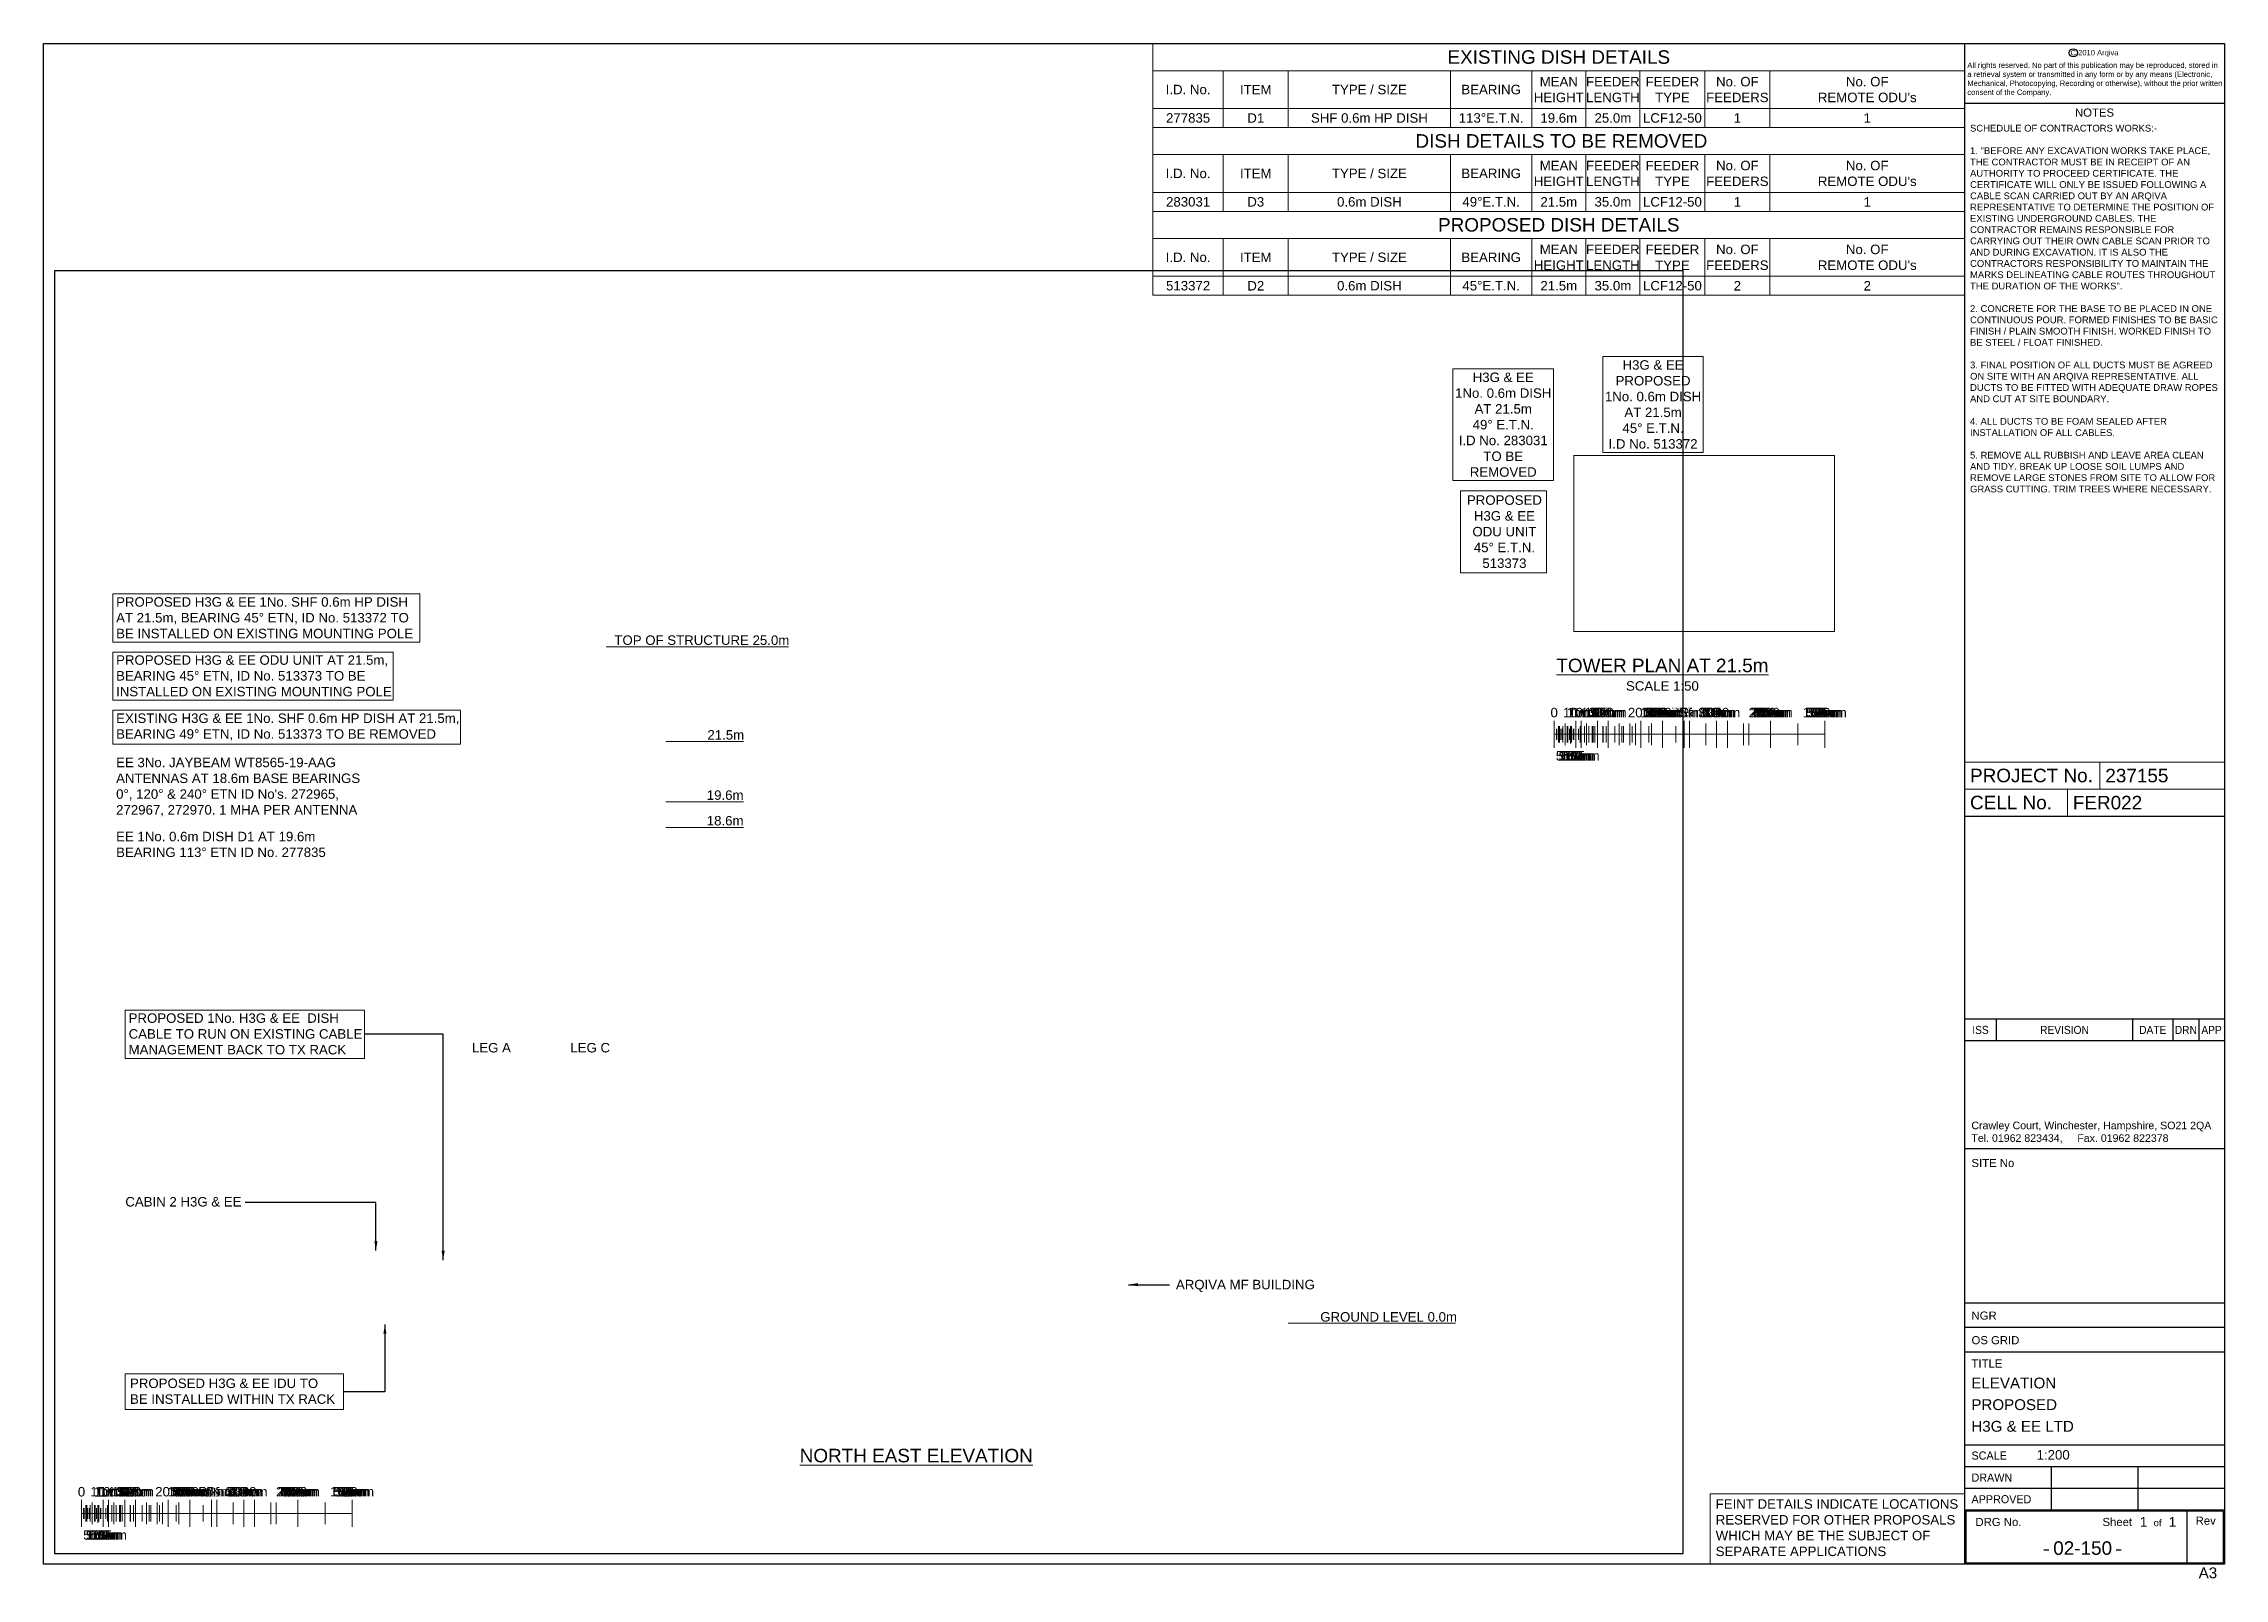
# Paper-space layout '02-150 H3G & EE ELEVATION' of a CAD drawing. Header units: millimetres. Extents: x 0 to 403, y -3 to 281.
import ezdxf
from ezdxf.enums import TextEntityAlignment as Align

# ---------------------------------------------------------------- set-up
doc = ezdxf.new("R2010")
doc.units = ezdxf.units.MM
doc.header["$LTSCALE"] = 30
doc.layers.add('ACAD ENTITIES HIDDEN', color=7, linetype='Continuous')
for name, color, linetype, lineweight in [('BORDER', 7, 'Continuous', 25), ('TEXT AND DIMENSIONS', 7, 'Continuous', 13), ('VENTS', 7, 'Continuous', 20)]:
    doc.layers.add(name, color=color, linetype=linetype, lineweight=lineweight)
doc.layers.add('VIEWPORTS', color=7, linetype='Continuous', plot=False)
doc.styles.add('textstyle3', font='arial.ttf')
doc.styles.add('textstyle4', font='arial.ttf', dxfattribs={"width": 0.9})
doc.styles.add('textstyle5', font='arial.ttf', dxfattribs={"width": 0.95})
doc.dimstyles.new('QCADDimStyle', dxfattribs={"dimtxt": 1.75, "dimasz": 1.75, "dimexe": 1.75, "dimexo": 1.75, "dimgap": 0.75, "dimtad": 1, "dimtoh": 1, "dimzin": 12, "dimdsep": 46, "dimtxsty": 'Standard', "dimcen": 0.09, "dimclrt": 256, "dimazin": 3, "dimtfac": 1, "dimtdec": 4, "dimtofl": 0, "dimtmove": 2, "dimatfit": 3, "dimfxl": 1, "dimtolj": 1, "dimtzin": 0, "dimarcsym": 0})

psp = doc.layouts.new('02-150 H3G & EE ELEVATION')

# ---------------------------------------------------------------- texts
at = {"layer": 'ACAD ENTITIES HIDDEN', "insert": (356, 266), "char_height": 1.25, "width": 46, "attachment_point": 1, "style": 'textstyle3'}
psp.add_mtext('SCHEDULE OF CONTRACTORS WORKS:-\\P\\P1. "BEFORE ANY EXCAVATION WORKS TAKE PLACE, THE CONTRACTOR MUST BE IN RECEIPT OF AN AUTHORITY TO PROCEED CERTIFICATE. THE CERTIFICATE WILL ONLY BE ISSUED FOLLOWING A CABLE SCAN CARRIED OUT BY AN ARQIVA REPRESENTATIVE TO DETERMINE THE POSITION OF EXISTING UNDERGROUND CABLES. THE CONTRACTOR REMAINS RESPONSIBLE FOR CARRYING OUT THEIR OWN CABLE SCAN PRIOR TO AND DURING EXCAVATION. IT IS ALSO THE CONTRACTORS RESPONSIBILITY TO MAINTAIN THE MARKS DELINEATING CABLE ROUTES THROUGHOUT THE DURATION OF THE WORKS".\\P\\P2. CONCRETE FOR THE BASE TO BE PLACED IN ONE CONTINUOUS POUR. FORMED FINISHES TO BE BASIC FINISH / PLAIN SMOOTH FINISH. WORKED FINISH TO BE STEEL / FLOAT FINISHED.\\P\\P3. FINAL POSITION OF ALL DUCTS MUST BE AGREED ON SITE WITH AN ARQIVA REPRESENTATIVE. ALL DUCTS TO BE FITTED WITH ADEQUATE DRAW ROPES AND CUT AT SITE BOUNDARY.\\P\\P4. ALL DUCTS TO BE FOAM SEALED AFTER INSTALLATION OF ALL CABLES.\\P\\P5. REMOVE ALL RUBBISH AND LEAVE AREA CLEAN AND TIDY. BREAK UP LOOSE SOIL LUMPS AND REMOVE LARGE STONES FROM SITE TO ALLOW FOR GRASS CUTTING. TRIM TREES WHERE NECESSARY.', dxfattribs=at)
at = {"layer": 'TEXT AND DIMENSIONS', "style": 'textstyle3'}
for s, p in [('TOP OF STRUCTURE 25.0m ', (105.48, 169.88)), ('21.5m ', (122.67, 152.38)), ('19.6m ', (122.55, 141.25)), ('18.6m ', (122.55, 136.52)), ('LEG A', (79.15, 94.57)), ('LEG C', (97.34, 94.57))]:
    psp.add_text(s, height=1.75, rotation=0, dxfattribs=at).set_placement(p)
for s, insert, char_height, attachment_point in [('EXISTING DISH DETAILS', (280, 278.5), 2.5, 5), ('MEAN\\PHEIGHT', (280, 272.5), 1.75, 5), ('FEEDER\\PLENGTH', (290, 272.5), 1.75, 5), ('FEEDER\\PTYPE', (301, 272.5), 1.75, 5), ('No. OF\\PFEEDERS', (313, 272.5), 1.75, 5), ("No. OF\\PREMOTE ODU's", (337, 272.5), 1.75, 5), ('I.D. No.', (211.5, 272.5), 1.75, 5), ('ITEM', (224, 272.5), 1.75, 5), ('TYPE / SIZE', (245, 272.5), 1.75, 5), ('BEARING', (267.5, 272.5), 1.75, 5), ('277835', (211.5, 267.25), 1.75, 5), ('D1', (224, 267.25), 1.75, 5), ('SHF 0.6m HP DISH ', (245, 267.25), 1.75, 5), ('113°E.T.N.', (267.5, 267.25), 1.75, 5), ('19.6m', (280, 267.25), 1.75, 5), ('25.0m', (290, 267.25), 1.75, 5), ('LCF12-50', (301, 267.25), 1.75, 5), ('1', (313, 267.25), 1.75, 5), ('1', (337, 267.25), 1.75, 5), (' DISH DETAILS TO BE REMOVED', (280, 263), 2.5, 5), ('TYPE / SIZE', (245, 257), 1.75, 5), ('MEAN\\PHEIGHT', (280, 257), 1.75, 5), ('FEEDER\\PLENGTH', (290, 257), 1.75, 5), ('FEEDER\\PTYPE', (301, 257), 1.75, 5), ('No. OF\\PFEEDERS', (313, 257), 1.75, 5), ("No. OF\\PREMOTE ODU's", (337, 257), 1.75, 5), ('I.D. No.', (211.5, 257), 1.75, 5), ('ITEM', (224, 257), 1.75, 5), ('BEARING', (267.5, 257), 1.75, 5), ('283031', (211.5, 251.75), 1.75, 5), ('D3', (224, 251.75), 1.75, 5), ('0.6m DISH', (245, 251.75), 1.75, 5), ('49°E.T.N.', (267.5, 251.75), 1.75, 5), ('21.5m', (280, 251.75), 1.75, 5), ('35.0m', (290, 251.75), 1.75, 5), ('LCF12-50', (301, 251.75), 1.75, 5), ('1', (313, 251.75), 1.75, 5), ('1', (337, 251.75), 1.75, 5), ('PROPOSED DISH DETAILS', (280, 247.5), 2.5, 5), ('I.D. No.', (211.5, 241.5), 1.75, 5), ('ITEM', (224, 241.5), 1.75, 5), ('TYPE / SIZE', (245, 241.5), 1.75, 5), ('BEARING', (267.5, 241.5), 1.75, 5), ('MEAN\\PHEIGHT', (280, 241.5), 1.75, 5), ('FEEDER\\PLENGTH', (290, 241.5), 1.75, 5), ('FEEDER\\PTYPE', (301, 241.5), 1.75, 5), ('No. OF\\PFEEDERS', (313, 241.5), 1.75, 5), ("No. OF\\PREMOTE ODU's", (337, 241.5), 1.75, 5), ('513372', (211.5, 236.25), 1.75, 5), ('D2', (224, 236.25), 1.75, 5), ('0.6m DISH', (245, 236.25), 1.75, 5), ('45°E.T.N.', (267.5, 236.25), 1.75, 5), ('21.5m', (280, 236.25), 1.75, 5), ('35.0m', (290, 236.25), 1.75, 5), ('LCF12-50', (301, 236.25), 1.75, 5), ('2', (313, 236.25), 1.75, 5), ('2', (337, 236.25), 1.75, 5), ('{\\LTOWER PLAN AT 21.5m\\P\\H0.7x;\\lSCALE 1:50}', (299.15, 167.34), 2.5, 2), ('PROJECT No.', (356, 145.74), 2.5, 4), ('CELL No.', (356, 140.74), 2.5, 4), ('{\\LNORTH EAST ELEVATION}', (161.26, 21.32), 2.5, 2)]:
    psp.add_mtext(s, dxfattribs=dict(at, insert=insert, char_height=char_height, attachment_point=attachment_point))
at = {"layer": 'TEXT AND DIMENSIONS', "char_height": 1.75, "style": 'textstyle3'}
for s, insert, width, attachment_point in [('PROPOSED H3G & EE 1No. SHF 0.6m HP DISH AT 21.5m, BEARING 45%%D ETN, ID No. 513372 TO BE INSTALLED ON EXISTING MOUNTING POLE ', (13.4, 178.7), 57.0132, 1), ('PROPOSED H3G & EE ODU UNIT AT 21.5m, BEARING 45%%D ETN, ID No. 513373 TO BE INSTALLED ON EXISTING MOUNTING POLE ', (13.4, 167.96), 53.3118, 1), ('EXISTING H3G & EE 1No. SHF 0.6m HP DISH AT 21.5m, BEARING 49%%D ETN, ID No. 513373 TO BE REMOVED', (13.4, 157.21), 66.8334, 1), ("EE 3No. JAYBEAM WT8565-19-AAG ANTENNAS AT 18.6m BASE BEARINGS 0°, 120%%D & 240%%D ETN ID No's. 272965, 272967, 272970. 1 MHA PER ANTENNA", (13.4, 149.03), 47.0249, 1), ('EE 1No. 0.6m DISH D1 AT 19.6m  BEARING 113{\\fArial|b0|i0|c238|p34;%%D E}TN ID No. 277835', (13.4, 135.35), 41.3861, 1), ('PROPOSED 1No. H3G & EE  DISH CABLE TO RUN ON EXISTING CABLE MANAGEMENT BACK TO TX RACK ', (15.71, 101.79), 45.4874, 1), ('CABIN 2 H3G & EE', (15.1, 66.96), 35.877, 4), ('ARQIVA MF BUILDING', (209.25, 52.55), 36.44, 1), ('GROUND LEVEL 0.0m', (235.92, 46.58), 29.4633, 1), ('PROPOSED H3G & EE IDU TO BE INSTALLED WITHIN TX RACK', (15.97, 34.3), 38.5625, 1), ('FEINT DETAILS INDICATE LOCATIONS RESERVED FOR OTHER PROPOSALS WHICH MAY BE THE SUBJECT OF SEPARATE APPLICATIONS', (309, 12), 48.6012, 1)]:
    psp.add_mtext(s, dxfattribs=dict(at, insert=insert, width=width, attachment_point=attachment_point))
at = {"layer": 'TEXT AND DIMENSIONS', "style": 'textstyle3'}
for tag, p in [('237155', (381, 144.49)), ('FER022', (375, 139.49))]:
    psp.add_attdef(tag, p, '', height=2.5, dxfattribs=at)
at = {"layer": 'VENTS', "char_height": 1.75, "width": 43.2898, "attachment_point": 5, "style": 'textstyle3'}
for s, insert in [('H3G & EE\\PPROPOSED\\P1No. {\\fArial|b0|i0|c238|p34;0.}6{\\fArial|b0|i0|c238|p34;m DISH} {\\fArial|b0|i0|c238|p34;\\P}AT 21.5m \\P45{\\fArial|b0|i0|c238|p34;%%D E.T.N.\\P}I.D No. 513372 ', (297.42, 214.31)), ('H3G & EE\\P1No. {\\fArial|b0|i0|c238|p34;0.}6{\\fArial|b0|i0|c238|p34;m DISH} {\\fArial|b0|i0|c238|p34;\\P}AT 21.5m \\P49{\\fArial|b0|i0|c238|p34;%%D E.T.N.\\P}I.D No. 283031 \\PTO BE \\PREMOVED', (269.73, 210.57))]:
    psp.add_mtext(s, dxfattribs=dict(at, insert=insert))
at = {"layer": 'VENTS', "insert": (269.95, 190.8), "char_height": 1.75, "attachment_point": 5, "style": 'textstyle3'}
psp.add_mtext('{\\fArial|b0|i0|c238|p34;PROPOSED}\\PH3G & EE\\PODU UNIT{\\fArial|b0|i0|c238|p34;\\P}45{\\fArial|b0|i0|c238|p34;%%D E.T.N.}\\P513373', dxfattribs=at)

# ---------------------------------------------------------------- blocks, each defined once
blk = doc.blocks.new('A3MAS')
at = {"layer": 'BORDER'}
for p, q in [((0, 281), (403, 281)), ((0, 0), (0, 281)), ((355, 281), (355, 0)), ((403, 281), (403, 0)), ((355, 270), (403, 270)), ((355, 138.24), (403, 138.24)), ((403, 100.74), (355, 100.74)), ((403, 96.74), (355, 96.74)), ((360.85, 100.74), (360.85, 96.74)), ((386.04, 100.74), (386.04, 96.74)), ((393.5, 100.74), (393.5, 96.74)), ((398.25, 100.74), (398.25, 96.74)), ((403, 76.74), (355, 76.74)), ((403, 48.21), (355, 48.21)), ((403, 43.71), (355, 43.71)), ((403, 39.21), (355, 39.21)), ((403, 22), (355, 22)), ((403, 18), (355, 18)), ((371, 18), (371, 10)), ((387, 18), (387, 10)), ((403, 14), (355, 14)), ((403, 10), (355, 10)), ((355.2, 9.8), (355.2, 0.2)), ((402.8, 9.8), (355.2, 9.8)), ((396.05, 9.8), (396.05, 0.2)), ((402.8, 9.8), (402.8, 0.2)), ((403, 0), (0, 0)), ((402.8, 0.2), (355.2, 0.2))]:
    blk.add_line(p, q, dxfattribs=at)
at = {"layer": 'BORDER', "const_width": 0.25}
for points in [[(369.61, 2.64), (370.61, 2.64)], [(382.95, 2.64), (383.95, 2.64)]]:
    blk.add_lwpolyline(points, dxfattribs=at)
at = {"layer": 'BORDER'}
blk.add_circle((375.08, 279.3), 0.764, dxfattribs=at)
at = {"layer": 'BORDER', "style": 'textstyle3'}
blk.add_text('NOTES', height=1.5, dxfattribs=at).set_placement((379, 267.5), align=Align.CENTER)
at = {"layer": 'BORDER'}
for s, style, width, p in [('ISS', 'textstyle4', 0.9, (357.93, 98.73)), ('REVISION', 'textstyle4', 0.9, (373.45, 98.73)), ('DATE', 'textstyle4', 0.9, (389.77, 98.73)), ('DRN', 'textstyle4', 0.9, (395.88, 98.73)), ('APP', 'textstyle4', 0.9, (400.63, 98.73)), ('DRAWN', 'textstyle5', 0.95, (360.03, 16)), ('APPROVED', 'textstyle5', 0.95, (361.8, 12))]:
    blk.add_text(s, height=1.5, dxfattribs=dict(at, style=style, width=width)).set_placement(p, align=Align.MIDDLE_CENTER)
at = {"layer": 'BORDER', "style": 'textstyle3'}
for s, p in [('SITE No', (356.27, 73.39)), ('NGR', (356.27, 45.19)), ('OS GRID', (356.27, 40.64)), ('TITLE', (356.27, 36.33)), ('DRG No.', (357, 7.05))]:
    blk.add_text(s, height=1.5, dxfattribs=at).set_placement(p)
at = {"layer": 'BORDER', "style": 'textstyle5', "width": 0.95}
blk.add_text('SCALE', height=1.5, dxfattribs=at).set_placement((356.27, 19.33))
at = {"layer": 'BORDER', "style": 'textstyle3'}
for s, height, p in [('Sheet', 1.5, (383.21, 7.83)), ('of', 1.25, (390.65, 7.67)), ('Rev', 1.5, (399.55, 8.03))]:
    blk.add_text(s, height=height, dxfattribs=at).set_placement(p, align=Align.MIDDLE)
for s, insert, char_height, attachment_point in [('C 2010 Arqiva', (379, 279.82), 1, 2), ('A3', (399.96, -1.61), 2, 5)]:
    blk.add_mtext(s, dxfattribs=dict(at, insert=insert, char_height=char_height, attachment_point=attachment_point))
at = {"layer": 'BORDER', "attachment_point": 1, "style": 'textstyle3'}
for s, insert, char_height, width in [('All rights reserved. No part of this publication may be reproduced, stored in a retrieval system or transmitted in any form or by any means (Electronic, Mechanical, Photocopying, Recording or otherwise), without the prior written consent of the Company.', (355.5, 277.51), 1, 47), ('Crawley Court, Winchester, Hampshire, SO21 2QA\\PTel. 01962 823434,     Fax. 01962 822378', (356.25, 81.78), 1.4, 45.75)]:
    blk.add_mtext(s, dxfattribs=dict(at, insert=insert, char_height=char_height, width=width))
at = {"layer": 'BORDER', "style": 'textstyle3'}
for tag, p, height in [('TITLE1', (356.24, 32.48), 2), ('TITLE2', (356.24, 28.48), 2), ('TITLE3', (356.24, 24.48), 2), ('SCALE', (368.3, 19.33), 1.75)]:
    blk.add_attdef(tag, p, '', height=height, dxfattribs=at)
for tag, height, p in [('SHTNO', 1.8, (388.07, 7.83)), ('SHTOF', 1.8, (393.4, 7.83)), ('USERIDCATEGORY', 2.5, (376.81, 2.98))]:
    blk.add_attdef(tag, text='', height=height, dxfattribs=at).set_placement(p, align=Align.MIDDLE)
blk = doc.blocks.new('*U33')
at = {"layer": 'TEXT AND DIMENSIONS'}
for p, q in [((0, 2.5), (0, -2.5)), ((0, 2.5), (0, -2.5)), ((0, 2.5), (0, -2.5)), ((0, 2.5), (0, -2.5)), ((0, 2.5), (0, -2.5)), ((0, 2.5), (0, -2.5)), ((0, 2.5), (0, -2.5)), ((0, 2.5), (0, -2.5)), ((0, 2.5), (0, -2.5)), ((0, 2.5), (0, -2.5)), ((0, 2.5), (0, -2.5)), ((0, 2.5), (0, -2.5)), ((0, 2.5), (0, -2.5)), ((0, 0), (40, 0)), ((0, 0), (50, 0)), ((0, 0), (40, 0)), ((0, 0), (40, 0)), ((0, 0), (50, 0)), ((0, 0), (50, 0)), ((0, 0), (50, 0)), ((0, 0), (40, 0)), ((0, 0), (50, 0)), ((0, 0), (50, 0)), ((0, 0), (50, 0)), ((0, 0), (40, 0)), ((0, 0), (40, 0)), ((0, 0), (50, 0)), ((0, 0), (40, 0)), ((0, 0), (40, 0)), ((0, 0), (40, 0)), ((0, 0), (40, 0)), ((0.4, 1), (0.4, -1)), ((0.5, 1), (0.5, -1)), ((0.8, 1.5), (0.8, -1.5)), ((0.8, 1.5), (0.8, -1.5)), ((0.8, 1), (0.8, -1)), ((1, 1.5), (1, -1.5)), ((1, 1.5), (1, -1.5)), ((1, 1.5), (1, -1.5)), ((1, 1.5), (1, -1.5)), ((1, 1.5), (1, -1.5)), ((1, 1), (1, -1)), ((1.2, 1), (1.2, -1)), ((1.5, 1), (1.5, -1)), ((1.6, 1.5), (1.6, -1.5)), ((1.6, 1.5), (1.6, -1.5)), ((1.6, 1), (1.6, -1)), ((2, 2), (2, -2)), ((2, 2), (2, -2)), ((2, 2), (2, -2)), ((2, 2), (2, -2)), ((2, 2), (2, -2)), ((2, 1.5), (2, -1.5)), ((2, 1.5), (2, -1.5)), ((2, 1.5), (2, -1.5)), ((2, 1.5), (2, -1.5)), ((2, 1), (2, -1)), ((2.4, 1.5), (2.4, -1.5)), ((2.4, 1.5), (2.4, -1.5)), ((2.4, 1), (2.4, -1)), ((2.5, 1.5), (2.5, -1.5)), ((2.5, 1.5), (2.5, -1.5)), ((2.8, 1), (2.8, -1)), ((3, 1.5), (3, -1.72)), ((3, 1.5), (3, -1.72)), ((3, 1.5), (3, -1.72)), ((3, 1.5), (3, -1.72)), ((3, 1.5), (3, -1.72)), ((3, 1), (3, -1)), ((3.2, 1.5), (3.2, -1.5)), ((3.2, 1.5), (3.2, -1.5)), ((3.2, 1), (3.2, -1)), ((3.5, 1), (3.5, -1)), ((3.6, 1), (3.6, -1)), ((4, 2.5), (4, -2.5)), ((4, 2.5), (4, -2.5)), ((4, 2.5), (4, -2.5)), ((4, 2), (4, -2)), ((4, 2), (4, -2)), ((4, 2), (4, -2)), ((4, 2), (4, -2)), ((4, 2), (4, -2)), ((4, 2), (4, -2)), ((4, 2), (4, -2)), ((4, 1), (4, -1)), ((4.5, 1), (4.5, -1)), ((4.8, 1.5), (4.8, -1.5)), ((4.8, 1.5), (4.8, -1.5)), ((5, 2.5), (5, -2.5)), ((5, 2.5), (5, -2.5)), ((5, 1.5), (5, -1.5)), ((5, 1.5), (5, -1.5)), ((5, 1.5), (5, -1.5)), ((5, 1.5), (5, -1.5)), ((5, 1.5), (5, -1.5)), ((5.6, 1.5), (5.6, -1.5)), ((5.6, 1.5), (5.6, -1.5)), ((6, 2), (6, -2)), ((6, 2), (6, -2)), ((6, 2), (6, -2)), ((6, 2), (6, -2)), ((6, 2), (6, -2)), ((6, 1.5), (6, -1.5)), ((6, 1.5), (6, -1.5)), ((6, 1.5), (6, -1.5)), ((6, 1.5), (6, -1.5)), ((6.4, 1.5), (6.4, -1.5)), ((6.4, 1.5), (6.4, -1.5)), ((7, 1.5), (7, -1.5)), ((7, 1.5), (7, -1.5)), ((7, 1.5), (7, -1.5)), ((7, 1.5), (7, -1.5)), ((7, 1.5), (7, -1.5)), ((7.2, 1.5), (7.2, -1.5)), ((7.2, 1.5), (7.2, -1.5)), ((7.5, 1.5), (7.5, -1.5)), ((7.5, 1.5), (7.5, -1.5)), ((8, 2.5), (8, -2.5)), ((8, 2.5), (8, -2.5)), ((8, 2), (8, -2)), ((8, 2), (8, -2)), ((8, 2), (8, -2)), ((8, 2), (8, -2)), ((8, 2), (8, -2)), ((8, 2), (8, -2)), ((8, 2), (8, -2)), ((8, 2), (8, -2)), ((9, 1.5), (9, -1.5)), ((9, 1.5), (9, -1.5)), ((9.07, 1.5), (9.07, -1.5)), ((9.07, 1.5), (9.07, -1.5)), ((9.07, 1.5), (9.07, -1.5)), ((9.6, 1.5), (9.6, -1.5)), ((10, 2.5), (10, -2.5)), ((10, 2.5), (10, -2.5)), ((10, 2.5), (10, -2.5)), ((10, 2.5), (10, -2.5)), ((10, 2.5), (10, -2.5)), ((10, 2.5), (10, -2.5)), ((10, 2.5), (10, -2.5)), ((10, 2), (10, -2)), ((10, 2), (10, -2)), ((10, 1.5), (10, -1.5)), ((10, 1.5), (10, -1.5)), ((10, 1.5), (10, -1.5)), ((10, 1.5), (10, -1.5)), ((10, 1.5), (10, -1.5)), ((11.2, 1.5), (11.2, -1.5)), ((12, 2), (12, -2)), ((12, 2), (12, -2)), ((12, 2), (12, -2)), ((12, 2), (12, -2)), ((12, 2), (12, -2)), ((12, 2), (12, -2)), ((12, 2), (12, -2)), ((12, 2), (12, -2)), ((12, 2), (12, -2)), ((12.5, 1.5), (12.5, -1.5)), ((12.5, 1.5), (12.5, -1.5)), ((12.8, 1.5), (12.8, -1.5)), ((14, 2), (14, -2)), ((14, 2), (14, -2)), ((14, 2), (14, -2)), ((14, 2), (14, -2)), ((14, 2), (14, -2)), ((14, 1.5), (14, -1.5)), ((14, 1.5), (14, -1.5)), ((14, 1.5), (14, -1.5)), ((14, 1.5), (14, -1.5)), ((14, 1.5), (14, -1.5)), ((14.4, 1.5), (14.4, -1.5)), ((15, 2), (15, -2)), ((15, 2), (15, -2)), ((16, 2.5), (16, -2.5)), ((16, 2), (16, -2)), ((16, 2), (16, -2)), ((16, 2), (16, -2)), ((16, 2), (16, -2)), ((16, 2), (16, -2)), ((16, 2), (16, -2)), ((16, 2), (16, -2)), ((16, 2), (16, -2)), ((16, 2), (16, -2)), ((17.5, 1.5), (17.5, -1.5)), ((17.5, 1.5), (17.5, -1.5)), ((18, 2), (18, -2)), ((18, 2), (18, -2)), ((18, 2), (18, -2)), ((18, 2), (18, -2)), ((18, 2), (18, -2)), ((18, 1.5), (18, -1.5)), ((18, 1.5), (18, -1.5)), ((18, 1.5), (18, -1.5)), ((18, 1.5), (18, -1.5)), ((18, 1.5), (18, -1.5)), ((20, 2.5), (20, -2.5)), ((20, 2.5), (20, -2.5)), ((20, 2.5), (20, -2.5)), ((20, 2.5), (20, -2.5)), ((20, 2.5), (20, -2.5)), ((20, 2.5), (20, -2.5)), ((20, 2.5), (20, -2.5)), ((20, 2.5), (20, -2.5)), ((20, 2.5), (20, -2.5)), ((20, 2.5), (20, -2.5)), ((20, 2), (20, -2)), ((20, 2), (20, -2)), ((20, 2), (20, -2)), ((22.5, 1.5), (22.5, -1.5)), ((22.5, 1.5), (22.5, -1.5)), ((24, 2.5), (24, -2.5)), ((24, 2), (24, -2)), ((24, 2), (24, -2)), ((24, 2), (24, -2)), ((25, 2.5), (25, -2.5)), ((25, 2.5), (25, -2.5)), ((28, 2), (28, -2)), ((28, 2), (28, -2)), ((28, 2), (28, -2)), ((30, 2.5), (30, -2.5)), ((30, 2.5), (30, -2.5)), ((30, 2), (30, -2)), ((30, 2), (30, -2)), ((32, 2.5), (32, -2.5)), ((32, 2), (32, -2)), ((32, 2), (32, -2)), ((32, 2), (32, -2)), ((35, 2), (35, -2)), ((35, 2), (35, -2)), ((36, 2), (36, -2)), ((36, 2), (36, -2)), ((36, 2), (36, -2)), ((40, 2.5), (40, -2.5)), ((40, 2.5), (40, -2.5)), ((40, 2.5), (40, -2.5)), ((40, 2.5), (40, -2.5)), ((40, 2.5), (40, -2.5)), ((40, 2.5), (40, -2.5)), ((40, 2.5), (40, -2.5)), ((40, 2.5), (40, -2.5)), ((40, 2.5), (40, -2.5)), ((40, 2.5), (40, -2.5)), ((40, 2.5), (40, -2.5)), ((40, 2), (40, -2)), ((40, 2), (40, -2)), ((45, 2), (45, -2)), ((45, 2), (45, -2)), ((50, 2.5), (50, -2.5)), ((50, 2.5), (50, -2.5)), ((50, 2.5), (50, -2.5)), ((50, 2.5), (50, -2.5))]:
    blk.add_line(p, q, dxfattribs=at)
at = {"layer": 'TEXT AND DIMENSIONS', "flags": 128}
for points in [[(0, 2.5), (0, -2.5)], [(0, 2.5), (0, -2.5)], [(0, 2.5), (0, -2.5)], [(0, 2.5), (0, -2.5)], [(0, 2.5), (0, -2.5)], [(0, 2.5), (0, -2.5)], [(0, 2.5), (0, -2.5)], [(0, 0), (50, 0)], [(0, 0), (40, 0)], [(1, 1.5), (1, -1.5)], [(1, 1.5), (1, -1.5)], [(1, 1.5), (1, -1.5)], [(2, 1.5), (2, -1.5)], [(2, 1.5), (2, -1.5)], [(2, 1.5), (2, -1.5)], [(3, 1.5), (3, -1.5)], [(3, 1.5), (3, -1.5)], [(3, 1.5), (3, -1.5)], [(4, 2), (4, -2)], [(4, 1.5), (4, -1.5)], [(4, 1.5), (4, -1.5)], [(4, 1.5), (4, -1.5)], [(5, 2), (5, -2)], [(5, 2), (5, -2)], [(5, 2), (5, -2)], [(6, 1.5), (6, -1.5)], [(6, 1.5), (6, -1.5)], [(6, 1.5), (6, -1.5)], [(7, 1.5), (7, -1.5)], [(7, 1.5), (7, -1.5)], [(7, 1.5), (7, -1.5)], [(8, 2), (8, -2)], [(8, 1.5), (8, -1.5)], [(8, 1.5), (8, -1.5)], [(8, 1.5), (8, -1.5)], [(9, 1.5), (9, -1.5)], [(9, 1.5), (9, -1.5)], [(9, 1.5), (9, -1.5)], [(10, 2.5), (10, -2.5)], [(10, 2.5), (10, -2.5)], [(10, 2.5), (10, -2.5)], [(12, 2), (12, -2)], [(16, 2), (16, -2)], [(20, 2.5), (20, -2.5)], [(20, 2.5), (20, -2.5)], [(20, 2.5), (20, -2.5)], [(20, 2.5), (20, -2.5)], [(25, 2.5), (25, -2.5)], [(30, 2.5), (30, -2.5)], [(40, 2.5), (40, -2.5)], [(40, 2.5), (40, -2.5)], [(40, 2.5), (40, -2.5)], [(50, 2.5), (50, -2.5)], [(50, 2.5), (50, -2.5)], [(50, 2.5), (50, -2.5)], [(50, 2.5), (50, -2.5)], [(50, 2.5), (50, -2.5)]]:
    blk.add_lwpolyline(points, dxfattribs=at)
at = {"layer": 'TEXT AND DIMENSIONS'}
for points in [[(1, 1.5), (1, -1.5)], [(1, 1.5), (1, -1.5)], [(1, 1.5), (1, -1.5)], [(1, 1.5), (1, -1.5)], [(2, 1.5), (2, -1.5)], [(2, 1.5), (2, -1.5)], [(2, 1.5), (2, -1.5)], [(2, 1.5), (2, -1.5)], [(3, 1.5), (3, -1.5)], [(3, 1.5), (3, -1.5)], [(3, 1.5), (3, -1.5)], [(3, 1.5), (3, -1.5)], [(4, 1.5), (4, -1.5)], [(4, 1.5), (4, -1.5)], [(4, 1.5), (4, -1.5)], [(4, 1.5), (4, -1.5)], [(5, 2), (5, -2)], [(5, 2), (5, -2)], [(5, 2), (5, -2)], [(5, 2), (5, -2)], [(6, 1.5), (6, -1.5)], [(6, 1.5), (6, -1.5)], [(6, 1.5), (6, -1.5)], [(6, 1.5), (6, -1.5)], [(7, 1.5), (7, -1.5)], [(7, 1.5), (7, -1.5)], [(7, 1.5), (7, -1.5)], [(7, 1.5), (7, -1.5)], [(8, 1.5), (8, -1.5)], [(8, 1.5), (8, -1.5)], [(8, 1.5), (8, -1.5)], [(8, 1.5), (8, -1.5)], [(9, 1.5), (9, -1.5)], [(9, 1.5), (9, -1.5)], [(9, 1.5), (9, -1.5)], [(9, 1.5), (9, -1.5)], [(10, 2.5), (10, -2.5)], [(10, 2.5), (10, -2.5)], [(12, 1.5), (12, -1.5)], [(12, 1.5), (12, -1.5)], [(12, 1.5), (12, -1.5)], [(12, 1.5), (12, -1.5)], [(12, 1.5), (12, -1.5)], [(14, 1.5), (14, -1.5)], [(14, 1.5), (14, -1.5)], [(14, 1.5), (14, -1.5)], [(14, 1.5), (14, -1.5)], [(14, 1.5), (14, -1.5)], [(16, 1.5), (16, -1.5)], [(16, 1.5), (16, -1.5)], [(16, 1.5), (16, -1.5)], [(16, 1.5), (16, -1.5)], [(16, 1.5), (16, -1.5)], [(18, 1.5), (18, -1.5)], [(18, 1.5), (18, -1.5)], [(18, 1.5), (18, -1.5)], [(18, 1.5), (18, -1.5)], [(18, 1.5), (18, -1.5)], [(20, 2.5), (20, -2.5)], [(24, 2), (24, -2)], [(25, 2.5), (25, -2.5)], [(25, 2), (25, -2)], [(25, 2), (25, -2)], [(25, 2), (25, -2)], [(25, 2), (25, -2)], [(25, 2), (25, -2)], [(28, 2), (28, -2)], [(30, 2.5), (30, -2.5)], [(30, 2.5), (30, -2.5)], [(32, 2), (32, -2)], [(36, 2), (36, -2)], [(40, 2.5), (40, -2.5)], [(40, 2.5), (40, -2.5)]]:
    blk.add_lwpolyline(points, dxfattribs=at)
at = {"layer": 'TEXT AND DIMENSIONS', "char_height": 1.75, "attachment_point": 5, "style": 'textstyle3'}
for s, insert in [('0', (0, 4)), ('0', (0, 4)), ('0', (0, 4)), ('0', (0, 4)), ('0', (0, 4)), ('0', (0, 4)), ('0', (0, 4)), ('0', (0, 4)), ('0', (0, 4)), ('0', (0, 4)), ('0', (0, 4)), ('0', (0, 4)), ('0', (0, 4)), ('0', (0, 4)), ('0', (0, 4)), ('0', (0, 4)), ('0', (0, 4)), ('0', (0, 4)), ('0', (0, 4)), ('0', (0, 4)), ('10m', (4, 4)), ('1m', (4, 4)), ('10m', (5, 4)), ('1m', (5, 4)), ('100m', (8, 4)), ('10m', (8, 4)), ('50mm', (10, 4)), ('20mm', (10, 4)), ('10mm', (10, 4)), ('500m', (10, 4)), ('100m', (10, 4)), ('0.1m', (10, 4)), ('0.2m', (10, 4)), ('0.5m', (10, 4)), ('50m', (10, 4)), ('10m', (10, 4)), ('5m', (10, 4)), ('1m', (10, 4)), ('20m', (16, 4)), ('100mm', (20, 4)), ('1000m', (20, 4)), ('20mm', (20, 4)), ('500m', (20, 4)), ('200m', (20, 4)), ('250m', (20, 4)), ('100m', (20, 4)), ('0.2m', (20, 4)), ('0.5m', (20, 4)), ('50m', (20, 4)), ('20m', (20, 4)), ('10m', (20, 4)), ('5m', (20, 4)), ('2m', (20, 4)), ('1m', (20, 4)), ('50mm', (25, 4)), ('30m', (24, 4)), ('0.5m', (25, 4)), ('50m', (25, 4)), ('5m', (25, 4)), ('30mm', (30, 4)), ('300m', (30, 4)), ('0.3m', (30, 4)), ('30m', (30, 4)), ('3m', (30, 4)), ('40m', (32, 4)), ('200mm', (40, 4)), ('2000m', (40, 4)), ('1000m', (40, 4)), ('40mm', (40, 4)), ('400m', (40, 4)), ('500m', (40, 4)), ('200m', (40, 4)), ('100m', (40, 4)), ('0.4m', (40, 4)), ('40m', (40, 4)), ('50m', (40, 4)), ('20m', (40, 4)), ('10m', (40, 4)), ('4m', (40, 4)), ('2m', (40, 4)), ('1m', (40, 4)), ('100mm', (50, 4)), ('50mm', (50, 4)), ('500m', (50, 4)), ('100m', (50, 4)), ('0.5m', (50, 4)), ('50m', (50, 4)), ('10m', (50, 4)), ('5m', (50, 4)), ('1m', (50, 4)), ('5m', (2, -4)), ('5m', (2.5, -4)), ('100m', (4, -4)), ('0.1m', (4, -4)), ('50m', (4, -4)), ('10mm', (5, -4)), ('0.1m', (5, -4)), ('0.5m', (5, -4)), ('5mm', (5, -4)), ('5m', (4, -4)), ('50m', (5, -4)), ('5m', (5, -4))]:
    blk.add_mtext(s, dxfattribs=dict(at, insert=insert))
blk = doc.blocks.new('*U32')
at = {"layer": 'TEXT AND DIMENSIONS'}
for p, q in [((0, 2.5), (0, -2.5)), ((0, 2.5), (0, -2.5)), ((0, 2.5), (0, -2.5)), ((0, 2.5), (0, -2.5)), ((0, 2.5), (0, -2.5)), ((0, 2.5), (0, -2.5)), ((0, 2.5), (0, -2.5)), ((0, 2.5), (0, -2.5)), ((0, 2.5), (0, -2.5)), ((0, 2.5), (0, -2.5)), ((0, 2.5), (0, -2.5)), ((0, 2.5), (0, -2.5)), ((0, 2.5), (0, -2.5)), ((0, 0), (40, 0)), ((0, 0), (50, 0)), ((0, 0), (40, 0)), ((0, 0), (40, 0)), ((0, 0), (50, 0)), ((0, 0), (50, 0)), ((0, 0), (50, 0)), ((0, 0), (40, 0)), ((0, 0), (50, 0)), ((0, 0), (50, 0)), ((0, 0), (50, 0)), ((0, 0), (40, 0)), ((0, 0), (40, 0)), ((0, 0), (50, 0)), ((0, 0), (40, 0)), ((0, 0), (40, 0)), ((0, 0), (40, 0)), ((0, 0), (40, 0)), ((0.4, 1), (0.4, -1)), ((0.5, 1), (0.5, -1)), ((0.8, 1.5), (0.8, -1.5)), ((0.8, 1.5), (0.8, -1.5)), ((0.8, 1), (0.8, -1)), ((1, 1.5), (1, -1.5)), ((1, 1.5), (1, -1.5)), ((1, 1.5), (1, -1.5)), ((1, 1.5), (1, -1.5)), ((1, 1.5), (1, -1.5)), ((1, 1), (1, -1)), ((1.2, 1), (1.2, -1)), ((1.5, 1), (1.5, -1)), ((1.6, 1.5), (1.6, -1.5)), ((1.6, 1.5), (1.6, -1.5)), ((1.6, 1), (1.6, -1)), ((2, 2), (2, -2)), ((2, 2), (2, -2)), ((2, 2), (2, -2)), ((2, 2), (2, -2)), ((2, 2), (2, -2)), ((2, 1.5), (2, -1.5)), ((2, 1.5), (2, -1.5)), ((2, 1.5), (2, -1.5)), ((2, 1.5), (2, -1.5)), ((2, 1), (2, -1)), ((2.4, 1.5), (2.4, -1.5)), ((2.4, 1.5), (2.4, -1.5)), ((2.4, 1), (2.4, -1)), ((2.5, 1.5), (2.5, -1.5)), ((2.5, 1.5), (2.5, -1.5)), ((2.8, 1), (2.8, -1)), ((3, 1.5), (3, -1.72)), ((3, 1.5), (3, -1.72)), ((3, 1.5), (3, -1.72)), ((3, 1.5), (3, -1.72)), ((3, 1.5), (3, -1.72)), ((3, 1), (3, -1)), ((3.2, 1.5), (3.2, -1.5)), ((3.2, 1.5), (3.2, -1.5)), ((3.2, 1), (3.2, -1)), ((3.5, 1), (3.5, -1)), ((3.6, 1), (3.6, -1)), ((4, 2.5), (4, -2.5)), ((4, 2.5), (4, -2.5)), ((4, 2.5), (4, -2.5)), ((4, 2), (4, -2)), ((4, 2), (4, -2)), ((4, 2), (4, -2)), ((4, 2), (4, -2)), ((4, 2), (4, -2)), ((4, 2), (4, -2)), ((4, 2), (4, -2)), ((4, 1), (4, -1)), ((4.5, 1), (4.5, -1)), ((4.8, 1.5), (4.8, -1.5)), ((4.8, 1.5), (4.8, -1.5)), ((5, 2.5), (5, -2.5)), ((5, 2.5), (5, -2.5)), ((5, 1.5), (5, -1.5)), ((5, 1.5), (5, -1.5)), ((5, 1.5), (5, -1.5)), ((5, 1.5), (5, -1.5)), ((5, 1.5), (5, -1.5)), ((5.6, 1.5), (5.6, -1.5)), ((5.6, 1.5), (5.6, -1.5)), ((6, 2), (6, -2)), ((6, 2), (6, -2)), ((6, 2), (6, -2)), ((6, 2), (6, -2)), ((6, 2), (6, -2)), ((6, 1.5), (6, -1.5)), ((6, 1.5), (6, -1.5)), ((6, 1.5), (6, -1.5)), ((6, 1.5), (6, -1.5)), ((6.4, 1.5), (6.4, -1.5)), ((6.4, 1.5), (6.4, -1.5)), ((7, 1.5), (7, -1.5)), ((7, 1.5), (7, -1.5)), ((7, 1.5), (7, -1.5)), ((7, 1.5), (7, -1.5)), ((7, 1.5), (7, -1.5)), ((7.2, 1.5), (7.2, -1.5)), ((7.2, 1.5), (7.2, -1.5)), ((7.5, 1.5), (7.5, -1.5)), ((7.5, 1.5), (7.5, -1.5)), ((8, 2.5), (8, -2.5)), ((8, 2.5), (8, -2.5)), ((8, 2), (8, -2)), ((8, 2), (8, -2)), ((8, 2), (8, -2)), ((8, 2), (8, -2)), ((8, 2), (8, -2)), ((8, 2), (8, -2)), ((8, 2), (8, -2)), ((8, 2), (8, -2)), ((9, 1.5), (9, -1.5)), ((9, 1.5), (9, -1.5)), ((9.07, 1.5), (9.07, -1.5)), ((9.07, 1.5), (9.07, -1.5)), ((9.07, 1.5), (9.07, -1.5)), ((9.6, 1.5), (9.6, -1.5)), ((10, 2.5), (10, -2.5)), ((10, 2.5), (10, -2.5)), ((10, 2.5), (10, -2.5)), ((10, 2.5), (10, -2.5)), ((10, 2.5), (10, -2.5)), ((10, 2.5), (10, -2.5)), ((10, 2.5), (10, -2.5)), ((10, 2), (10, -2)), ((10, 2), (10, -2)), ((10, 1.5), (10, -1.5)), ((10, 1.5), (10, -1.5)), ((10, 1.5), (10, -1.5)), ((10, 1.5), (10, -1.5)), ((10, 1.5), (10, -1.5)), ((11.2, 1.5), (11.2, -1.5)), ((12, 2), (12, -2)), ((12, 2), (12, -2)), ((12, 2), (12, -2)), ((12, 2), (12, -2)), ((12, 2), (12, -2)), ((12, 2), (12, -2)), ((12, 2), (12, -2)), ((12, 2), (12, -2)), ((12, 2), (12, -2)), ((12.5, 1.5), (12.5, -1.5)), ((12.5, 1.5), (12.5, -1.5)), ((12.8, 1.5), (12.8, -1.5)), ((14, 2), (14, -2)), ((14, 2), (14, -2)), ((14, 2), (14, -2)), ((14, 2), (14, -2)), ((14, 2), (14, -2)), ((14, 1.5), (14, -1.5)), ((14, 1.5), (14, -1.5)), ((14, 1.5), (14, -1.5)), ((14, 1.5), (14, -1.5)), ((14, 1.5), (14, -1.5)), ((14.4, 1.5), (14.4, -1.5)), ((15, 2), (15, -2)), ((15, 2), (15, -2)), ((16, 2.5), (16, -2.5)), ((16, 2), (16, -2)), ((16, 2), (16, -2)), ((16, 2), (16, -2)), ((16, 2), (16, -2)), ((16, 2), (16, -2)), ((16, 2), (16, -2)), ((16, 2), (16, -2)), ((16, 2), (16, -2)), ((16, 2), (16, -2)), ((17.5, 1.5), (17.5, -1.5)), ((17.5, 1.5), (17.5, -1.5)), ((18, 2), (18, -2)), ((18, 2), (18, -2)), ((18, 2), (18, -2)), ((18, 2), (18, -2)), ((18, 2), (18, -2)), ((18, 1.5), (18, -1.5)), ((18, 1.5), (18, -1.5)), ((18, 1.5), (18, -1.5)), ((18, 1.5), (18, -1.5)), ((18, 1.5), (18, -1.5)), ((20, 2.5), (20, -2.5)), ((20, 2.5), (20, -2.5)), ((20, 2.5), (20, -2.5)), ((20, 2.5), (20, -2.5)), ((20, 2.5), (20, -2.5)), ((20, 2.5), (20, -2.5)), ((20, 2.5), (20, -2.5)), ((20, 2.5), (20, -2.5)), ((20, 2.5), (20, -2.5)), ((20, 2.5), (20, -2.5)), ((20, 2), (20, -2)), ((20, 2), (20, -2)), ((20, 2), (20, -2)), ((22.5, 1.5), (22.5, -1.5)), ((22.5, 1.5), (22.5, -1.5)), ((24, 2.5), (24, -2.5)), ((24, 2), (24, -2)), ((24, 2), (24, -2)), ((24, 2), (24, -2)), ((25, 2.5), (25, -2.5)), ((25, 2.5), (25, -2.5)), ((28, 2), (28, -2)), ((28, 2), (28, -2)), ((28, 2), (28, -2)), ((30, 2.5), (30, -2.5)), ((30, 2.5), (30, -2.5)), ((30, 2), (30, -2)), ((30, 2), (30, -2)), ((32, 2.5), (32, -2.5)), ((32, 2), (32, -2)), ((32, 2), (32, -2)), ((32, 2), (32, -2)), ((35, 2), (35, -2)), ((35, 2), (35, -2)), ((36, 2), (36, -2)), ((36, 2), (36, -2)), ((36, 2), (36, -2)), ((40, 2.5), (40, -2.5)), ((40, 2.5), (40, -2.5)), ((40, 2.5), (40, -2.5)), ((40, 2.5), (40, -2.5)), ((40, 2.5), (40, -2.5)), ((40, 2.5), (40, -2.5)), ((40, 2.5), (40, -2.5)), ((40, 2.5), (40, -2.5)), ((40, 2.5), (40, -2.5)), ((40, 2.5), (40, -2.5)), ((40, 2.5), (40, -2.5)), ((40, 2), (40, -2)), ((40, 2), (40, -2)), ((45, 2), (45, -2)), ((45, 2), (45, -2)), ((50, 2.5), (50, -2.5)), ((50, 2.5), (50, -2.5)), ((50, 2.5), (50, -2.5)), ((50, 2.5), (50, -2.5))]:
    blk.add_line(p, q, dxfattribs=at)
at = {"layer": 'TEXT AND DIMENSIONS', "flags": 128}
for points in [[(0, 2.5), (0, -2.5)], [(0, 2.5), (0, -2.5)], [(0, 2.5), (0, -2.5)], [(0, 2.5), (0, -2.5)], [(0, 2.5), (0, -2.5)], [(0, 2.5), (0, -2.5)], [(0, 2.5), (0, -2.5)], [(0, 0), (50, 0)], [(0, 0), (40, 0)], [(1, 1.5), (1, -1.5)], [(1, 1.5), (1, -1.5)], [(1, 1.5), (1, -1.5)], [(2, 1.5), (2, -1.5)], [(2, 1.5), (2, -1.5)], [(2, 1.5), (2, -1.5)], [(3, 1.5), (3, -1.5)], [(3, 1.5), (3, -1.5)], [(3, 1.5), (3, -1.5)], [(4, 2), (4, -2)], [(4, 1.5), (4, -1.5)], [(4, 1.5), (4, -1.5)], [(4, 1.5), (4, -1.5)], [(5, 2), (5, -2)], [(5, 2), (5, -2)], [(5, 2), (5, -2)], [(6, 1.5), (6, -1.5)], [(6, 1.5), (6, -1.5)], [(6, 1.5), (6, -1.5)], [(7, 1.5), (7, -1.5)], [(7, 1.5), (7, -1.5)], [(7, 1.5), (7, -1.5)], [(8, 2), (8, -2)], [(8, 1.5), (8, -1.5)], [(8, 1.5), (8, -1.5)], [(8, 1.5), (8, -1.5)], [(9, 1.5), (9, -1.5)], [(9, 1.5), (9, -1.5)], [(9, 1.5), (9, -1.5)], [(10, 2.5), (10, -2.5)], [(10, 2.5), (10, -2.5)], [(10, 2.5), (10, -2.5)], [(12, 2), (12, -2)], [(16, 2), (16, -2)], [(20, 2.5), (20, -2.5)], [(20, 2.5), (20, -2.5)], [(20, 2.5), (20, -2.5)], [(20, 2.5), (20, -2.5)], [(25, 2.5), (25, -2.5)], [(30, 2.5), (30, -2.5)], [(40, 2.5), (40, -2.5)], [(40, 2.5), (40, -2.5)], [(40, 2.5), (40, -2.5)], [(50, 2.5), (50, -2.5)], [(50, 2.5), (50, -2.5)], [(50, 2.5), (50, -2.5)], [(50, 2.5), (50, -2.5)], [(50, 2.5), (50, -2.5)]]:
    blk.add_lwpolyline(points, dxfattribs=at)
at = {"layer": 'TEXT AND DIMENSIONS'}
for points in [[(1, 1.5), (1, -1.5)], [(1, 1.5), (1, -1.5)], [(1, 1.5), (1, -1.5)], [(1, 1.5), (1, -1.5)], [(2, 1.5), (2, -1.5)], [(2, 1.5), (2, -1.5)], [(2, 1.5), (2, -1.5)], [(2, 1.5), (2, -1.5)], [(3, 1.5), (3, -1.5)], [(3, 1.5), (3, -1.5)], [(3, 1.5), (3, -1.5)], [(3, 1.5), (3, -1.5)], [(4, 1.5), (4, -1.5)], [(4, 1.5), (4, -1.5)], [(4, 1.5), (4, -1.5)], [(4, 1.5), (4, -1.5)], [(5, 2), (5, -2)], [(5, 2), (5, -2)], [(5, 2), (5, -2)], [(5, 2), (5, -2)], [(6, 1.5), (6, -1.5)], [(6, 1.5), (6, -1.5)], [(6, 1.5), (6, -1.5)], [(6, 1.5), (6, -1.5)], [(7, 1.5), (7, -1.5)], [(7, 1.5), (7, -1.5)], [(7, 1.5), (7, -1.5)], [(7, 1.5), (7, -1.5)], [(8, 1.5), (8, -1.5)], [(8, 1.5), (8, -1.5)], [(8, 1.5), (8, -1.5)], [(8, 1.5), (8, -1.5)], [(9, 1.5), (9, -1.5)], [(9, 1.5), (9, -1.5)], [(9, 1.5), (9, -1.5)], [(9, 1.5), (9, -1.5)], [(10, 2.5), (10, -2.5)], [(10, 2.5), (10, -2.5)], [(12, 1.5), (12, -1.5)], [(12, 1.5), (12, -1.5)], [(12, 1.5), (12, -1.5)], [(12, 1.5), (12, -1.5)], [(12, 1.5), (12, -1.5)], [(14, 1.5), (14, -1.5)], [(14, 1.5), (14, -1.5)], [(14, 1.5), (14, -1.5)], [(14, 1.5), (14, -1.5)], [(14, 1.5), (14, -1.5)], [(16, 1.5), (16, -1.5)], [(16, 1.5), (16, -1.5)], [(16, 1.5), (16, -1.5)], [(16, 1.5), (16, -1.5)], [(16, 1.5), (16, -1.5)], [(18, 1.5), (18, -1.5)], [(18, 1.5), (18, -1.5)], [(18, 1.5), (18, -1.5)], [(18, 1.5), (18, -1.5)], [(18, 1.5), (18, -1.5)], [(20, 2.5), (20, -2.5)], [(24, 2), (24, -2)], [(25, 2.5), (25, -2.5)], [(25, 2), (25, -2)], [(25, 2), (25, -2)], [(25, 2), (25, -2)], [(25, 2), (25, -2)], [(25, 2), (25, -2)], [(28, 2), (28, -2)], [(30, 2.5), (30, -2.5)], [(30, 2.5), (30, -2.5)], [(32, 2), (32, -2)], [(36, 2), (36, -2)], [(40, 2.5), (40, -2.5)], [(40, 2.5), (40, -2.5)]]:
    blk.add_lwpolyline(points, dxfattribs=at)
at = {"layer": 'TEXT AND DIMENSIONS', "char_height": 1.75, "attachment_point": 5, "style": 'textstyle3'}
for s, insert in [('0', (0, 4)), ('0', (0, 4)), ('0', (0, 4)), ('0', (0, 4)), ('0', (0, 4)), ('0', (0, 4)), ('0', (0, 4)), ('0', (0, 4)), ('0', (0, 4)), ('0', (0, 4)), ('0', (0, 4)), ('0', (0, 4)), ('0', (0, 4)), ('0', (0, 4)), ('0', (0, 4)), ('0', (0, 4)), ('0', (0, 4)), ('0', (0, 4)), ('0', (0, 4)), ('0', (0, 4)), ('10m', (4, 4)), ('1m', (4, 4)), ('10m', (5, 4)), ('1m', (5, 4)), ('100m', (8, 4)), ('10m', (8, 4)), ('50mm', (10, 4)), ('20mm', (10, 4)), ('10mm', (10, 4)), ('500m', (10, 4)), ('100m', (10, 4)), ('0.1m', (10, 4)), ('0.2m', (10, 4)), ('0.5m', (10, 4)), ('50m', (10, 4)), ('10m', (10, 4)), ('5m', (10, 4)), ('1m', (10, 4)), ('20m', (16, 4)), ('100mm', (20, 4)), ('1000m', (20, 4)), ('20mm', (20, 4)), ('500m', (20, 4)), ('200m', (20, 4)), ('250m', (20, 4)), ('100m', (20, 4)), ('0.2m', (20, 4)), ('0.5m', (20, 4)), ('50m', (20, 4)), ('20m', (20, 4)), ('10m', (20, 4)), ('5m', (20, 4)), ('2m', (20, 4)), ('1m', (20, 4)), ('50mm', (25, 4)), ('30m', (24, 4)), ('0.5m', (25, 4)), ('50m', (25, 4)), ('5m', (25, 4)), ('30mm', (30, 4)), ('300m', (30, 4)), ('0.3m', (30, 4)), ('30m', (30, 4)), ('3m', (30, 4)), ('40m', (32, 4)), ('200mm', (40, 4)), ('2000m', (40, 4)), ('1000m', (40, 4)), ('40mm', (40, 4)), ('400m', (40, 4)), ('500m', (40, 4)), ('200m', (40, 4)), ('100m', (40, 4)), ('0.4m', (40, 4)), ('40m', (40, 4)), ('50m', (40, 4)), ('20m', (40, 4)), ('10m', (40, 4)), ('4m', (40, 4)), ('2m', (40, 4)), ('1m', (40, 4)), ('100mm', (50, 4)), ('50mm', (50, 4)), ('500m', (50, 4)), ('100m', (50, 4)), ('0.5m', (50, 4)), ('50m', (50, 4)), ('10m', (50, 4)), ('5m', (50, 4)), ('1m', (50, 4)), ('5m', (2, -4)), ('5m', (2.5, -4)), ('100m', (4, -4)), ('0.1m', (4, -4)), ('50m', (4, -4)), ('10mm', (5, -4)), ('0.1m', (5, -4)), ('0.5m', (5, -4)), ('5mm', (5, -4)), ('5m', (4, -4)), ('50m', (5, -4)), ('5m', (5, -4))]:
    blk.add_mtext(s, dxfattribs=dict(at, insert=insert))

# ---------------------------------------------------------------- linework, layer by layer
at = {"layer": 'TEXT AND DIMENSIONS'}
for p, q in [((205, 281), (205, 234.5)), ((205, 276), (355, 276)), ((218, 276), (218, 265.5)), ((230, 276), (230, 265.5)), ((260, 276), (260, 265.5)), ((275, 265.5), (275, 276)), ((285, 265.5), (285, 276)), ((295, 265.5), (295, 276)), ((307, 265.5), (307, 276)), ((319, 265.5), (319, 276)), ((205, 269), (355, 269)), ((205, 265.5), (355, 265.5)), ((205, 260.5), (355, 260.5)), ((218, 260.5), (218, 250)), ((230, 260.5), (230, 250)), ((260, 260.5), (260, 250)), ((275, 250), (275, 260.5)), ((285, 250), (285, 260.5)), ((295, 250), (295, 260.5)), ((307, 250), (307, 260.5)), ((319, 250), (319, 260.5)), ((205, 253.5), (355, 253.5)), ((205, 250), (355, 250)), ((205, 245), (355, 245)), ((218, 245), (218, 234.5)), ((230, 245), (230, 234.5)), ((260, 245), (260, 234.5)), ((275, 234.5), (275, 245)), ((285, 234.5), (285, 245)), ((295, 234.5), (295, 245)), ((307, 234.5), (307, 245)), ((319, 234.5), (319, 245)), ((205, 238), (355, 238)), ((205, 234.5), (355, 234.5)), ((103.94, 169.51), (137.67, 169.51)), ((114.97, 152.01), (129.34, 152.01)), ((355, 148.24), (403, 148.24)), ((380, 143.24), (380, 148.24)), ((355, 143.24), (403, 143.24)), ((374, 138.24), (374, 143.24)), ((114.97, 140.88), (129.34, 140.88)), ((114.97, 136.14), (129.34, 136.14)), ((229.99, 44.51), (260.92, 44.51)), ((355, 13), (308, 13)), ((308, 13), (308, 0))]:
    psp.add_line(p, q, dxfattribs=at)
for points in [[(12.78, 170.38), (12.78, 179.31), (69.5, 179.31), (69.5, 170.38)], [(12.78, 159.64), (12.78, 168.57), (64.59, 168.57), (64.59, 159.64)], [(12.78, 151.52), (12.78, 157.82), (77.04, 157.82), (77.04, 151.52)], [(15.1, 93.47), (15.1, 102.4), (59.27, 102.4), (59.27, 93.47)], [(15.1, 35.18), (15.1, 28.56), (55.41, 28.56), (55.41, 35.18)]]:
    psp.add_lwpolyline(points, close=True, dxfattribs=at)
at = {"layer": 'VENTS'}
for points in [[(288.14, 205.46), (288.14, 223.15), (306.7, 223.15), (306.7, 205.46)], [(260.45, 200.25), (260.45, 220.89), (279.01, 220.89), (279.01, 200.25)], [(261.84, 183.2), (277.73, 183.2), (277.73, 198.34), (261.84, 198.34)]]:
    psp.add_lwpolyline(points, close=True, dxfattribs=at)
at = {"layer": 'VIEWPORTS'}
psp.add_lwpolyline([(2, 239), (2, 2), (303, 2), (303, 2), (303, 2), (303, 239)], close=True, dxfattribs=at)

# ---------------------------------------------------------------- block references
at = {"layer": 'BORDER'}
psp.add_blockref('A3MAS', (0, 0), dxfattribs=at).add_auto_attribs({'USERIDCATEGORY': '02-150', 'SCALE': '1:200', 'SHTNO': '1', 'SHTOF': '1', 'TITLE1': 'ELEVATION', 'TITLE2': 'PROPOSED', 'TITLE3': 'H3G & EE LTD'})
at = {"layer": 'TEXT AND DIMENSIONS'}
for name, p in [('*U33', (279.15, 153.37)), ('*U32', (7, 9.38))]:
    psp.add_blockref(name, p, dxfattribs=at)

psp.set_redraw_order([(e.dxf.handle, doc.entitydb.next_handle()) for e in psp.query("TEXT MTEXT ATTDEF DIMENSION ARC_DIMENSION")])  # texts and dimensions are drawn at this point

# ---------------------------------------------------------------- leaders
at = {"layer": 'TEXT AND DIMENSIONS'}
for points in [[(73.83, 56.18), (73.83, 97.94), (59.27, 97.94)], [(61.41, 57.97), (61.41, 66.85), (37.27, 66.85)], [(200.48, 51.65), (208.08, 51.65)], [(63.07, 44.32), (63.07, 31.87), (55.41, 31.87)]]:
    psp.add_leader(points, dimstyle='QCADDimStyle', dxfattribs=at)

# ---------------------------------------------------------------- viewports
at = {"layer": 'VIEWPORTS'}
for center, size, view_center_point, view_height, status in [((152.5, 120.5), (301, 237), (216823.39, -44645.26), 47399.9997, 4), ((306.84, 188.61), (48.18, 32.5315), (282484.12, 83084.6), 1626.5757, 5), ((379, 38.37), (48, 76.739), (24, -50.12), 76.739, 3)]:
    psp.add_viewport(center=center, size=size, view_center_point=view_center_point, view_height=view_height, status=status, dxfattribs=at)
psp.add_viewport(center=(379, 117.49), size=(48, 41.5), view_center_point=(24, 16.7), view_height=41.5, dxfattribs=at)

doc.saveas('drawing.dxf')
